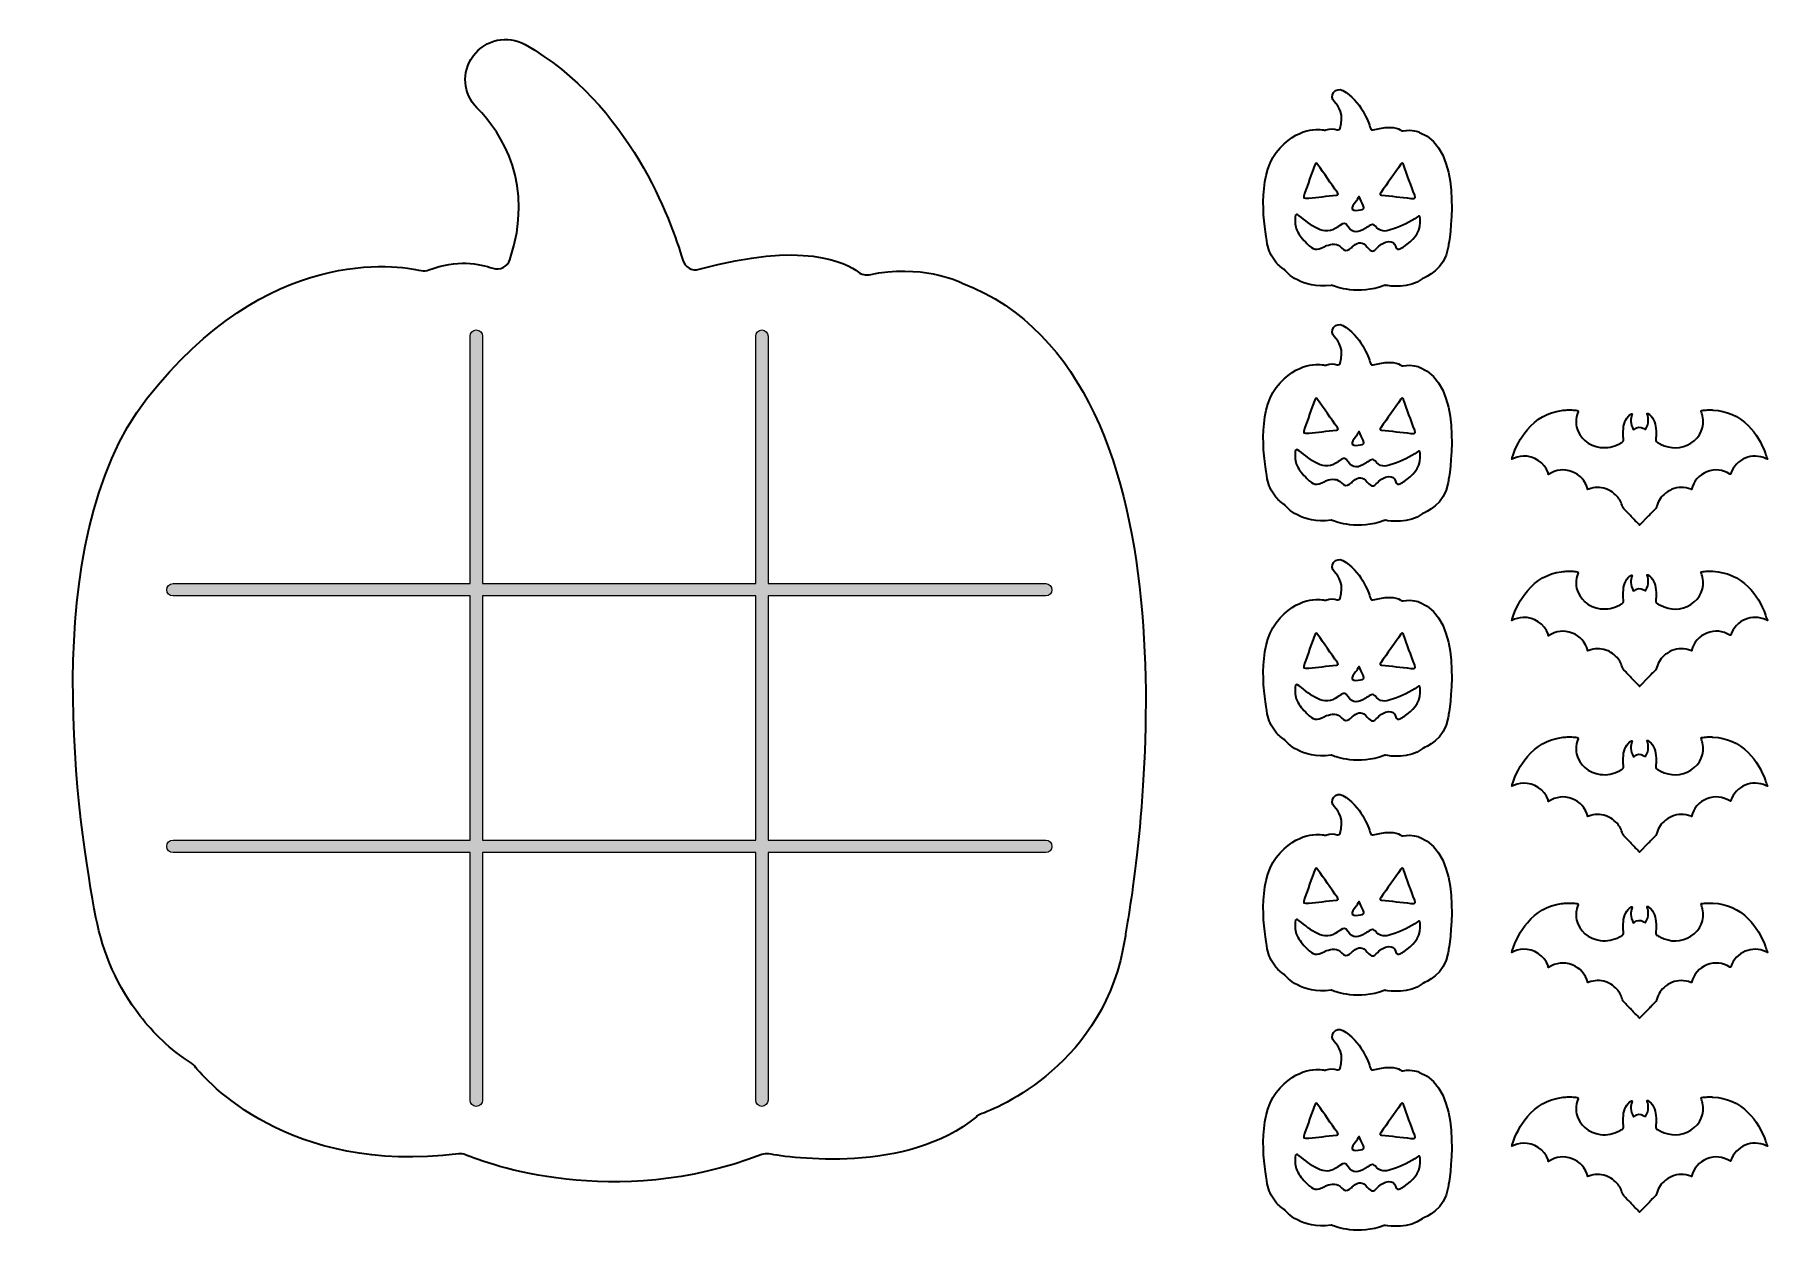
# Model space of a CAD drawing. Extents: x -582 to 1094, y -777 to 385.
import ezdxf

# ---------------------------------------------------------------- set-up
doc = ezdxf.new("R2010")
doc.units = 0
doc.header["$MEASUREMENT"] = 0
doc.layers.add('Layer 1', color=7, linetype='Continuous', lineweight=0)

# ---------------------------------------------------------------- blocks, each defined once
blk = doc.blocks.new('Block_0')
at = {"layer": 'Layer 1', "true_color": 0x000000, "transparency": 33554687}
h = blk.add_hatch(color=18, dxfattribs=at)
h.dxf.hatch_style = 2
edge = h.paths.add_edge_path()
edge.add_spline(control_points=[(115.5, -394.6), (115.5, -394.6), (-148.7, -394.6), (-148.7, -394.6), (-148.7, -394.6), (-148.7, -158.4), (-148.7, -158.4), (-148.7, -158.4), (115.5, -158.4), (115.5, -158.4), (115.5, -158.4), (115.5, -394.6), (115.5, -394.6)], knot_values=[0, 0, 0, 0, 1, 1, 1, 2, 2, 2, 3, 3, 3, 4, 4, 4, 4], degree=3, periodic=0)
edge = h.paths.add_edge_path()
edge.add_spline(control_points=[(396, -394.6), (396, -394.6), (127.5, -394.6), (127.5, -394.6), (127.5, -394.6), (127.5, -158.4), (127.5, -158.4), (127.5, -158.4), (396, -158.4), (396, -158.4), (399.3, -158.4), (402, -155.8), (402, -152.4), (402, -149.1), (399.3, -146.4), (396, -146.4), (396, -146.4), (127.5, -146.4), (127.5, -146.4), (127.5, -146.4), (127.5, 93), (127.5, 93), (127.5, 96.3), (124.8, 99), (121.5, 99), (118.2, 99), (115.5, 96.3), (115.5, 93), (115.5, 93), (115.5, -146.4), (115.5, -146.4), (115.5, -146.4), (-148.7, -146.4), (-148.7, -146.4), (-148.7, -146.4), (-148.7, 93), (-148.7, 93), (-148.7, 96.3), (-151.4, 99), (-154.7, 99), (-158, 99), (-160.7, 96.3), (-160.7, 93), (-160.7, 93), (-160.7, -146.4), (-160.7, -146.4), (-160.7, -146.4), (-448, -146.4), (-448, -146.4), (-451.3, -146.4), (-454, -149.1), (-454, -152.4), (-454, -155.8), (-451.3, -158.4), (-448, -158.4), (-448, -158.4), (-160.7, -158.4), (-160.7, -158.4), (-160.7, -158.4), (-160.7, -394.6), (-160.7, -394.6), (-160.7, -394.6), (-448, -394.6), (-448, -394.6), (-451.3, -394.6), (-454, -397.3), (-454, -400.6), (-454, -404), (-451.3, -406.6), (-448, -406.6), (-448, -406.6), (-160.7, -406.6), (-160.7, -406.6), (-160.7, -406.6), (-160.7, -646.1), (-160.7, -646.1), (-160.7, -649.4), (-158, -652.1), (-154.7, -652.1), (-151.4, -652.1), (-148.7, -649.4), (-148.7, -646.1), (-148.7, -646.1), (-148.7, -406.6), (-148.7, -406.6), (-148.7, -406.6), (115.5, -406.6), (115.5, -406.6), (115.5, -406.6), (115.5, -646.1), (115.5, -646.1), (115.5, -649.4), (118.2, -652.1), (121.5, -652.1), (124.8, -652.1), (127.5, -649.4), (127.5, -646.1), (127.5, -646.1), (127.5, -406.6), (127.5, -406.6), (127.5, -406.6), (396, -406.6), (396, -406.6), (399.3, -406.6), (402, -404), (402, -400.6), (402, -397.3), (399.3, -394.6), (396, -394.6)], knot_values=[0, 0, 0, 0, 1, 1, 1, 2, 2, 2, 3, 3, 3, 4, 4, 4, 5, 5, 5, 6, 6, 6, 7, 7, 7, 8, 8, 8, 9, 9, 9, 10, 10, 10, 11, 11, 11, 12, 12, 12, 13, 13, 13, 14, 14, 14, 15, 15, 15, 16, 16, 16, 17, 17, 17, 18, 18, 18, 19, 19, 19, 20, 20, 20, 21, 21, 21, 22, 22, 22, 23, 23, 23, 24, 24, 24, 25, 25, 25, 26, 26, 26, 27, 27, 27, 28, 28, 28, 29, 29, 29, 30, 30, 30, 31, 31, 31, 32, 32, 32, 33, 33, 33, 34, 34, 34, 35, 35, 35, 36, 36, 36, 36], degree=3, periodic=0)
at = {"layer": 'Layer 1', "color": 1, "lineweight": 35, "true_color": 0xff0000}
blk.add_open_spline([(-154.2, 313.9), (-129.2, 288.6), (-97.9, 239.6), (-122.3, 166.9), (-124.5, 160.1), (-131.9, 156.3), (-138.7, 158.7), (-151.4, 163.1), (-173.8, 167.4), (-200.5, 157), (-202.9, 156.1), (-205.6, 155.9), (-208.1, 156.4), (-231.3, 161.7), (-356.8, 181.5), (-473.3, 32.5), (-581.8, -106.3), (-538.9, -384.6), (-522.5, -469.4), (-515.8, -504.1), (-501.4, -536.9), (-479.7, -564.8), (-467.1, -581), (-450.8, -597.3), (-430.2, -610.3), (-429, -611.1), (-427.9, -612), (-427, -613.2), (-416.2, -626.8), (-337.1, -718.5), (-171.8, -698), (-169.5, -697.7), (-167.3, -698), (-165.2, -698.9), (-144.4, -707.5), (-22.1, -753.3), (121.3, -698.8), (123.5, -698), (125.9, -697.7), (128.1, -698.1), (149.1, -701.8), (261.7, -718.1), (328.9, -662.1), (330.1, -661.1), (331.4, -660.3), (332.8, -659.8), (348.9, -654), (453.8, -611.6), (472.7, -488.9), (473.5, -483.8), (474.3, -478.7), (475.1, -473.7), (486.3, -407.8), (554.9, 51.9), (315.3, 144.3), (314.9, 144.4), (314.6, 144.6), (314.3, 144.7), (310, 146.8), (275.5, 162.8), (225.4, 152.4), (221.7, 151.6), (218, 152.5), (215, 154.8), (202.8, 164.1), (161.4, 185.6), (60.8, 157.6), (53.9, 155.7), (46.9, 159.7), (44.9, 166.5), (34, 204.1), (-6.4, 317.7), (-107.5, 375), (-124.5, 384.6), (-146, 380), (-157.5, 364.3), (-157.5, 364.3), (-158, 363.6), (-158, 363.6), (-169.1, 348.4), (-167.4, 327.4), (-154.2, 313.9)], degree=3, knots=[0, 0, 0, 0, 1, 1, 1, 2, 2, 2, 3, 3, 3, 4, 4, 4, 5, 5, 5, 6, 6, 6, 7, 7, 7, 8, 8, 8, 9, 9, 9, 10, 10, 10, 11, 11, 11, 12, 12, 12, 13, 13, 13, 14, 14, 14, 15, 15, 15, 16, 16, 16, 17, 17, 17, 18, 18, 18, 19, 19, 19, 20, 20, 20, 21, 21, 21, 22, 22, 22, 23, 23, 23, 24, 24, 24, 25, 25, 25, 26, 26, 26, 27, 27, 27, 27], dxfattribs=at)
at = {"layer": 'Layer 1'}
for points, knots in [([(396, -394.6), (396, -394.6), (127.5, -394.6), (127.5, -394.6), (127.5, -394.6), (127.5, -158.4), (127.5, -158.4), (127.5, -158.4), (396, -158.4), (396, -158.4), (399.3, -158.4), (402, -155.8), (402, -152.4), (402, -149.1), (399.3, -146.4), (396, -146.4), (396, -146.4), (127.5, -146.4), (127.5, -146.4), (127.5, -146.4), (127.5, 93), (127.5, 93), (127.5, 96.3), (124.8, 99), (121.5, 99), (118.2, 99), (115.5, 96.3), (115.5, 93), (115.5, 93), (115.5, -146.4), (115.5, -146.4), (115.5, -146.4), (-148.7, -146.4), (-148.7, -146.4), (-148.7, -146.4), (-148.7, 93), (-148.7, 93), (-148.7, 96.3), (-151.4, 99), (-154.7, 99), (-158, 99), (-160.7, 96.3), (-160.7, 93), (-160.7, 93), (-160.7, -146.4), (-160.7, -146.4), (-160.7, -146.4), (-448, -146.4), (-448, -146.4), (-451.3, -146.4), (-454, -149.1), (-454, -152.4), (-454, -155.8), (-451.3, -158.4), (-448, -158.4), (-448, -158.4), (-160.7, -158.4), (-160.7, -158.4), (-160.7, -158.4), (-160.7, -394.6), (-160.7, -394.6), (-160.7, -394.6), (-448, -394.6), (-448, -394.6), (-451.3, -394.6), (-454, -397.3), (-454, -400.6), (-454, -404), (-451.3, -406.6), (-448, -406.6), (-448, -406.6), (-160.7, -406.6), (-160.7, -406.6), (-160.7, -406.6), (-160.7, -646.1), (-160.7, -646.1), (-160.7, -649.4), (-158, -652.1), (-154.7, -652.1), (-151.4, -652.1), (-148.7, -649.4), (-148.7, -646.1), (-148.7, -646.1), (-148.7, -406.6), (-148.7, -406.6), (-148.7, -406.6), (115.5, -406.6), (115.5, -406.6), (115.5, -406.6), (115.5, -646.1), (115.5, -646.1), (115.5, -649.4), (118.2, -652.1), (121.5, -652.1), (124.8, -652.1), (127.5, -649.4), (127.5, -646.1), (127.5, -646.1), (127.5, -406.6), (127.5, -406.6), (127.5, -406.6), (396, -406.6), (396, -406.6), (399.3, -406.6), (402, -404), (402, -400.6), (402, -397.3), (399.3, -394.6), (396, -394.6)], [0, 0, 0, 0, 1, 1, 1, 2, 2, 2, 3, 3, 3, 4, 4, 4, 5, 5, 5, 6, 6, 6, 7, 7, 7, 8, 8, 8, 9, 9, 9, 10, 10, 10, 11, 11, 11, 12, 12, 12, 13, 13, 13, 14, 14, 14, 15, 15, 15, 16, 16, 16, 17, 17, 17, 18, 18, 18, 19, 19, 19, 20, 20, 20, 21, 21, 21, 22, 22, 22, 23, 23, 23, 24, 24, 24, 25, 25, 25, 26, 26, 26, 27, 27, 27, 28, 28, 28, 29, 29, 29, 30, 30, 30, 31, 31, 31, 32, 32, 32, 33, 33, 33, 34, 34, 34, 35, 35, 35, 36, 36, 36, 36]), ([(115.5, -394.6), (115.5, -394.6), (-148.7, -394.6), (-148.7, -394.6), (-148.7, -394.6), (-148.7, -158.4), (-148.7, -158.4), (-148.7, -158.4), (115.5, -158.4), (115.5, -158.4), (115.5, -158.4), (115.5, -394.6), (115.5, -394.6)], [0, 0, 0, 0, 1, 1, 1, 2, 2, 2, 3, 3, 3, 4, 4, 4, 4])]:
    blk.add_open_spline(points, degree=3, knots=knots, dxfattribs=at)

msp = doc.modelspace()

# ---------------------------------------------------------------- linework, layer by layer
at = {"layer": 'Layer 1', "color": 1, "lineweight": 35, "true_color": 0xff0000}
for points, knots in [([(757.5, 290.1), (757.4, 290.1), (757.4, 290.2), (757.3, 290.2), (756.6, 290.6), (750.5, 293.4), (741.7, 291.5), (741.1, 291.4), (740.4, 291.6), (739.9, 292), (737.7, 293.6), (730.5, 297.4), (712.8, 292.5), (711.6, 292.1), (710.4, 292.8), (710, 294), (708.1, 300.6), (701, 320.6), (683.2, 330.6), (680.2, 332.3), (676.5, 331.5), (674.4, 328.8), (674.4, 328.8), (674.4, 328.7), (674.4, 328.7), (672.4, 326), (672.7, 322.3), (675, 319.9), (679.4, 315.5), (684.9, 306.9), (680.6, 294.1), (680.2, 292.9), (678.9, 292.2), (677.7, 292.6), (675.5, 293.4), (671.6, 294.2), (666.9, 292.4), (666.5, 292.2), (666, 292.1), (665.6, 292.2), (661.5, 293.2), (639.4, 296.6), (619, 270.5), (599.9, 246.1), (607.4, 197.2), (610.3, 182.3), (611.5, 176.2), (614, 170.4), (617.8, 165.5), (620, 162.7), (622.9, 159.8), (626.5, 157.5), (626.7, 157.4), (626.9, 157.2), (627.1, 157), (629, 154.6), (642.9, 138.5), (671.9, 142.1), (672.3, 142.2), (672.7, 142.1), (673.1, 142), (676.7, 140.5), (698.2, 132.4), (723.4, 142), (723.8, 142.1), (724.2, 142.2), (724.6, 142.1), (728.3, 141.5), (748.1, 138.6), (759.9, 148.4), (760.1, 148.6), (760.3, 148.7), (760.6, 148.8), (763.4, 149.9), (781.9, 157.3), (785.2, 178.9), (785.3, 179.8), (785.4, 180.7), (785.6, 181.5), (787.5, 193.1), (799.6, 273.9), (757.5, 290.1)], [0, 0, 0, 0, 1, 1, 1, 2, 2, 2, 3, 3, 3, 4, 4, 4, 5, 5, 5, 6, 6, 6, 7, 7, 7, 8, 8, 8, 9, 9, 9, 10, 10, 10, 11, 11, 11, 12, 12, 12, 13, 13, 13, 14, 14, 14, 15, 15, 15, 16, 16, 16, 17, 17, 17, 18, 18, 18, 19, 19, 19, 20, 20, 20, 21, 21, 21, 22, 22, 22, 23, 23, 23, 24, 24, 24, 25, 25, 25, 26, 26, 26, 27, 27, 27, 27]), ([(646.3, 230.9), (649.6, 240.1), (652.9, 249.4), (656.2, 258.7), (657, 261), (657.6, 260.9), (658.9, 259), (665.3, 250), (671.7, 240.9), (678.1, 231.9), (679.1, 230.4), (679, 229.6), (677.1, 229.4), (667.9, 228.4), (658.8, 227.3), (650.5, 226.3), (644.7, 226.2), (644.7, 226.3), (646.3, 230.9)], [0, 0, 0, 0, 1, 1, 1, 2, 2, 2, 3, 3, 3, 4, 4, 4, 5, 5, 5, 6, 6, 6, 6]), ([(720, 231.6), (726.5, 240.8), (733, 250), (739.5, 259.3), (740.6, 260.9), (741.3, 260.8), (741.9, 259), (745.5, 249.1), (749.1, 239.2), (752.8, 229.3), (754.4, 224.9), (751.1, 226.5), (749, 226.2), (739.7, 227.3), (730.2, 228.4), (720.7, 229.4), (718.9, 229.6), (719.1, 230.3), (720, 231.6)], [0, 0, 0, 0, 1, 1, 1, 2, 2, 2, 3, 3, 3, 4, 4, 4, 5, 5, 5, 6, 6, 6, 6]), ([(695.7, 222.7), (696.7, 224.4), (697.8, 226.1), (699.1, 228), (700.5, 225), (701.8, 222.3), (703, 219.5), (704.3, 216.5), (703.7, 215.2), (700.5, 215.1), (697.7, 215), (693.8, 213.6), (692.4, 215.8), (691.2, 217.7), (694.3, 220.4), (695.7, 222.7)], [0, 0, 0, 0, 1, 1, 1, 2, 2, 2, 3, 3, 3, 4, 4, 4, 5, 5, 5, 5]), ([(758, 202.9), (758, 191.8), (750.7, 185.5), (742.6, 179.7), (741.6, 179), (740.5, 178.4), (739.4, 177.9), (736.8, 176.5), (735, 176.6), (734.3, 180), (733.5, 183.3), (731.1, 184.5), (727.8, 184.4), (723.3, 184.2), (720.1, 181.8), (717.1, 178.9), (712.3, 174.1), (711.6, 174.1), (707, 179.1), (702.1, 184.5), (698.9, 184.7), (693.4, 179.9), (692.2, 179), (691, 178.1), (689.8, 177.2), (687, 175), (684.4, 175.7), (682.3, 178.2), (678, 183.1), (672.8, 182.1), (667.5, 180.6), (666.9, 180.4), (666.4, 180), (665.8, 179.8), (657.2, 175.6), (655.4, 175.9), (648.5, 182.6), (644.7, 186.4), (641.2, 190.4), (638.9, 195.4), (637, 199.5), (636.8, 203.8), (637.3, 208.2), (637.6, 211.2), (638.7, 211.4), (641.1, 209.4), (646.7, 204.9), (652.3, 200.3), (658.8, 197), (665.7, 193.5), (672.2, 193.8), (678.4, 198.5), (679.1, 199.1), (679.8, 199.6), (680.5, 200.1), (684.4, 202.7), (685.6, 202.9), (688.2, 199.1), (693.4, 191.6), (698.5, 193.2), (704.9, 197.1), (705.8, 197.7), (706.6, 198.2), (707.4, 198.8), (711.6, 201.6), (712.5, 201.8), (716, 198.1), (721.1, 192.7), (726.7, 194.8), (732.2, 196.7), (740.4, 199.6), (748.4, 203.1), (755.5, 208.4), (757.2, 209.7), (758, 209), (758, 207.1), (758.1, 205.7), (758, 204.3), (758, 202.9)], [0, 0, 0, 0, 1, 1, 1, 2, 2, 2, 3, 3, 3, 4, 4, 4, 5, 5, 5, 6, 6, 6, 7, 7, 7, 8, 8, 8, 9, 9, 9, 10, 10, 10, 11, 11, 11, 12, 12, 12, 13, 13, 13, 14, 14, 14, 15, 15, 15, 16, 16, 16, 17, 17, 17, 18, 18, 18, 19, 19, 19, 20, 20, 20, 21, 21, 21, 22, 22, 22, 23, 23, 23, 24, 24, 24, 25, 25, 25, 26, 26, 26, 26]), ([(757.5, 62.8), (757.4, 62.8), (757.4, 62.8), (757.3, 62.9), (756.6, 63.2), (750.5, 66), (741.7, 64.2), (741.1, 64.1), (740.4, 64.2), (739.9, 64.6), (737.7, 66.3), (730.5, 70), (712.8, 65.1), (711.6, 64.8), (710.4, 65.5), (710, 66.7), (708.1, 73.3), (701, 93.3), (683.2, 103.3), (680.2, 105), (676.5, 104.2), (674.4, 101.4), (674.4, 101.4), (674.4, 101.3), (674.4, 101.3), (672.4, 98.7), (672.7, 95), (675, 92.6), (679.4, 88.1), (684.9, 79.5), (680.6, 66.8), (680.2, 65.6), (678.9, 64.9), (677.7, 65.3), (675.5, 66.1), (671.6, 66.8), (666.9, 65), (666.5, 64.9), (666, 64.8), (665.6, 64.9), (661.5, 65.9), (639.4, 69.3), (619, 43.2), (599.9, 18.8), (607.4, -30.1), (610.3, -45), (611.5, -51.1), (614, -56.9), (617.8, -61.8), (620, -64.6), (622.9, -67.5), (626.5, -69.8), (626.7, -69.9), (626.9, -70.1), (627.1, -70.3), (629, -72.7), (642.9, -88.8), (671.9, -85.2), (672.3, -85.1), (672.7, -85.2), (673.1, -85.3), (676.7, -86.9), (698.2, -94.9), (723.4, -85.3), (723.8, -85.2), (724.2, -85.2), (724.6, -85.2), (728.3, -85.9), (748.1, -88.7), (759.9, -78.9), (760.1, -78.7), (760.3, -78.6), (760.6, -78.5), (763.4, -77.5), (781.9, -70), (785.2, -48.5), (785.3, -47.6), (785.4, -46.7), (785.6, -45.8), (787.5, -34.2), (799.6, 46.6), (757.5, 62.8)], [0, 0, 0, 0, 1, 1, 1, 2, 2, 2, 3, 3, 3, 4, 4, 4, 5, 5, 5, 6, 6, 6, 7, 7, 7, 8, 8, 8, 9, 9, 9, 10, 10, 10, 11, 11, 11, 12, 12, 12, 13, 13, 13, 14, 14, 14, 15, 15, 15, 16, 16, 16, 17, 17, 17, 18, 18, 18, 19, 19, 19, 20, 20, 20, 21, 21, 21, 22, 22, 22, 23, 23, 23, 24, 24, 24, 25, 25, 25, 26, 26, 26, 27, 27, 27, 27]), ([(646.3, 3.6), (649.6, 12.8), (652.9, 22.1), (656.2, 31.4), (657, 33.7), (657.6, 33.6), (658.9, 31.7), (665.3, 22.6), (671.7, 13.6), (678.1, 4.6), (679.1, 3.1), (679, 2.3), (677.1, 2.1), (667.9, 1), (658.8, 0), (650.5, -1), (644.7, -1.1), (644.7, -1.1), (646.3, 3.6)], [0, 0, 0, 0, 1, 1, 1, 2, 2, 2, 3, 3, 3, 4, 4, 4, 5, 5, 5, 6, 6, 6, 6]), ([(720, 4.2), (726.5, 13.5), (733, 22.7), (739.5, 32), (740.6, 33.6), (741.3, 33.5), (741.9, 31.7), (745.5, 21.8), (749.1, 11.9), (752.8, 2), (754.4, -2.4), (751.1, -0.8), (749, -1.1), (739.7, 0), (730.2, 1), (720.7, 2.1), (718.9, 2.3), (719.1, 3), (720, 4.2)], [0, 0, 0, 0, 1, 1, 1, 2, 2, 2, 3, 3, 3, 4, 4, 4, 5, 5, 5, 6, 6, 6, 6]), ([(1092.1, -20.8), (1088.4, -10.6), (1083.1, -1.3), (1075.4, 6.4), (1066, 15.8), (1054.6, 20.8), (1041.3, 21.5), (1041, 21.5), (1040.6, 21.6), (1040.3, 21.6), (1040.3, 21.6), (1036.1, 21.6), (1036.1, 21.6), (1034.1, 21.4), (1032.2, 21.3), (1030.2, 21.1), (1030.2, 21.1), (1030.2, 21.1), (1030.2, 21.1), (1029.9, 21), (1029.7, 20.7), (1029.8, 20.4), (1030.3, 18.9), (1030.8, 17.4), (1031.1, 15.9), (1033.5, 5.6), (1029.1, -4.8), (1019.9, -10.5), (1010.3, -16.4), (1000.4, -16.3), (990.4, -11.4), (990.3, -11.4), (990.2, -11.4), (990.1, -11.3), (989, -10.7), (988, -10), (986.8, -9.4), (986.2, -9.1), (986.1, -8.7), (986.1, -8), (986.1, -7.1), (986.1, -6.3), (986.1, -5.5), (986.1, -5.5), (986.1, -5.5), (986.1, -5.5), (986.3, -3.5), (986.5, 0), (986.1, 3.7), (986.1, 3.7), (986.1, 3.7), (986.1, 3.7), (985.8, 6.5), (985.1, 9.5), (983.8, 12.1), (982.6, 14.6), (980.8, 16.8), (978.2, 18.2), (977.8, 18.3), (977.4, 18), (977.6, 17.6), (978.4, 15.6), (979.8, 10.7), (977.4, 5.3), (977.4, 5.3), (977.4, 5.3), (977.4, 5.3), (977.1, 4.5), (976.6, 3.6), (976, 2.7), (976, 2.7), (975.6, 2.9), (975.6, 2.9), (975.6, 2.9), (975.4, 3), (975.4, 3), (975.4, 3), (975.4, 3), (975.4, 3), (975.4, 3), (975.3, 3.1), (975.3, 3.1), (975.3, 3.1), (975.3, 3.1), (975.3, 3.1), (975.3, 3.1), (974.5, 3.5), (974.5, 3.5), (974.5, 3.5), (974.5, 3.5), (974.5, 3.5), (970.6, 5.5), (968.5, 5.3), (965.1, 2.9), (965.1, 2.9), (965.1, 2.9), (965.1, 2.9), (965.1, 2.9), (965.1, 2.9), (965.1, 2.9), (965.1, 2.9), (964.5, 2.5), (964.5, 2.5), (964.1, 3.2), (963.7, 3.9), (963.4, 4.6), (960.8, 10.2), (962.2, 15.2), (963.1, 17.3), (963.2, 17.7), (962.8, 18), (962.5, 17.9), (959.9, 16.5), (958.1, 14.5), (956.9, 12), (955.6, 9.5), (954.9, 6.5), (954.6, 3.7), (954.1, -0.3), (954.4, -4.1), (954.6, -6.1), (954.6, -6.7), (954.6, -7.4), (954.6, -8), (954.6, -8.6), (954.5, -9), (953.9, -9.4), (952.9, -10), (951.8, -10.7), (950.8, -11.2), (945.1, -14.2), (939, -15.5), (932.3, -14.7), (921.1, -13.2), (911.7, -5.2), (909.4, 5.3), (908.4, 10.3), (908.9, 15.1), (910.8, 19.9), (910.8, 19.9), (910.8, 19.9), (910.8, 19.9), (911, 20.4), (910.6, 21.1), (910, 21.1), (908.1, 21.3), (906.4, 21.5), (904.6, 21.6), (904.6, 21.6), (900.4, 21.6), (900.4, 21.6), (898.6, 21.4), (896.7, 21.3), (894.9, 21.1), (881.4, 19.3), (870.5, 12.9), (861.8, 2.6), (854.9, -5.5), (850.3, -14.8), (847.2, -24.8), (847.1, -25.2), (846.9, -25.5), (846.8, -25.9), (846.8, -25.9), (846.8, -26.1), (846.8, -26.1), (850.2, -24.4), (853.8, -23.3), (857.6, -23.1), (868.2, -22.7), (878.2, -29.3), (881.8, -39.3), (881.9, -39.8), (882.1, -40.2), (882.3, -40.8), (889.5, -36.2), (897.1, -35.1), (905, -38.2), (913, -41.2), (917.9, -47.1), (920.3, -55.3), (920.6, -55.2), (920.8, -55.1), (921.1, -55), (926.7, -53), (932.2, -52.9), (937.7, -54.7), (940.2, -55.6), (944.5, -57.6), (948.6, -62), (951.1, -64.9), (952.9, -68.3), (953.8, -72.2), (954, -73), (954.5, -73.5), (955, -74), (957.5, -76.5), (959.9, -79), (962.3, -81.5), (964.9, -84.2), (967.4, -86.9), (970.3, -89.8), (970.3, -89.8), (978.9, -81), (978.9, -81), (980, -79.8), (981.2, -78.6), (982.3, -77.5), (982.3, -77.5), (982.7, -77), (982.7, -77), (983.6, -76.2), (984.4, -75.3), (985.3, -74.4), (986.2, -73.5), (986.7, -72.6), (987.1, -71.4), (988.5, -66.2), (991.3, -62.1), (995.4, -58.8), (996.1, -58.3), (998.6, -56.4), (1001.5, -55.2), (1007.5, -52.8), (1013.7, -52.8), (1019.9, -55.2), (1020, -55.2), (1020.2, -55.3), (1020.4, -55.3), (1022.7, -47.2), (1027.6, -41.3), (1035.5, -38.2), (1043.2, -35.2), (1050.6, -36.1), (1057.7, -40.4), (1058, -40.6), (1058.5, -40.4), (1058.6, -40), (1058.6, -40), (1058.6, -40), (1058.6, -40), (1063.5, -25.8), (1079.3, -19.2), (1092.8, -25.6), (1093.2, -25.8), (1093.5, -25.9), (1093.9, -26.1), (1093.9, -26.1), (1093.9, -25.9), (1093.9, -25.9), (1093.3, -24.2), (1092.7, -22.5), (1092.1, -20.8)], [0, 0, 0, 0, 1, 1, 1, 2, 2, 2, 3, 3, 3, 4, 4, 4, 5, 5, 5, 6, 6, 6, 7, 7, 7, 8, 8, 8, 9, 9, 9, 10, 10, 10, 11, 11, 11, 12, 12, 12, 13, 13, 13, 14, 14, 14, 15, 15, 15, 16, 16, 16, 17, 17, 17, 18, 18, 18, 19, 19, 19, 20, 20, 20, 21, 21, 21, 22, 22, 22, 23, 23, 23, 24, 24, 24, 25, 25, 25, 26, 26, 26, 27, 27, 27, 28, 28, 28, 29, 29, 29, 30, 30, 30, 31, 31, 31, 32, 32, 32, 33, 33, 33, 34, 34, 34, 35, 35, 35, 36, 36, 36, 37, 37, 37, 38, 38, 38, 39, 39, 39, 40, 40, 40, 41, 41, 41, 42, 42, 42, 43, 43, 43, 44, 44, 44, 45, 45, 45, 46, 46, 46, 47, 47, 47, 48, 48, 48, 49, 49, 49, 50, 50, 50, 51, 51, 51, 52, 52, 52, 53, 53, 53, 54, 54, 54, 55, 55, 55, 56, 56, 56, 57, 57, 57, 58, 58, 58, 59, 59, 59, 60, 60, 60, 61, 61, 61, 62, 62, 62, 63, 63, 63, 64, 64, 64, 65, 65, 65, 66, 66, 66, 67, 67, 67, 68, 68, 68, 69, 69, 69, 70, 70, 70, 71, 71, 71, 72, 72, 72, 73, 73, 73, 74, 74, 74, 75, 75, 75, 76, 76, 76, 77, 77, 77, 78, 78, 78, 79, 79, 79, 80, 80, 80, 81, 81, 81, 82, 82, 82, 83, 83, 83, 84, 84, 84, 84]), ([(695.7, -4.6), (696.7, -2.9), (697.8, -1.3), (699.1, 0.7), (700.5, -2.4), (701.8, -5), (703, -7.8), (704.3, -10.9), (703.7, -12.1), (700.5, -12.2), (697.7, -12.3), (693.8, -13.7), (692.4, -11.5), (691.2, -9.7), (694.3, -6.9), (695.7, -4.6)], [0, 0, 0, 0, 1, 1, 1, 2, 2, 2, 3, 3, 3, 4, 4, 4, 5, 5, 5, 5]), ([(758, -24.4), (758, -35.5), (750.7, -41.8), (742.6, -47.6), (741.6, -48.3), (740.5, -48.9), (739.4, -49.5), (736.8, -50.8), (735, -50.8), (734.3, -47.3), (733.5, -44), (731.1, -42.8), (727.8, -42.9), (723.3, -43.1), (720.1, -45.5), (717.1, -48.5), (712.3, -53.2), (711.6, -53.2), (707, -48.2), (702.1, -42.8), (698.9, -42.6), (693.4, -47.4), (692.2, -48.4), (691, -49.2), (689.8, -50.1), (687, -52.3), (684.4, -51.6), (682.3, -49.2), (678, -44.3), (672.8, -45.2), (667.5, -46.7), (666.9, -46.9), (666.4, -47.3), (665.8, -47.6), (657.2, -51.7), (655.4, -51.4), (648.5, -44.7), (644.7, -40.9), (641.2, -36.9), (638.9, -32), (637, -27.8), (636.8, -23.5), (637.3, -19.1), (637.6, -16.2), (638.7, -16), (641.1, -17.9), (646.7, -22.4), (652.3, -27), (658.8, -30.3), (665.7, -33.8), (672.2, -33.5), (678.4, -28.8), (679.1, -28.3), (679.8, -27.7), (680.5, -27.3), (684.4, -24.6), (685.6, -24.4), (688.2, -28.2), (693.4, -35.7), (698.5, -34.2), (704.9, -30.2), (705.8, -29.7), (706.6, -29.1), (707.4, -28.5), (711.6, -25.7), (712.5, -25.6), (716, -29.3), (721.1, -34.6), (726.7, -32.5), (732.2, -30.6), (740.4, -27.7), (748.4, -24.2), (755.5, -18.9), (757.2, -17.6), (758, -18.4), (758, -20.2), (758.1, -21.6), (758, -23), (758, -24.4)], [0, 0, 0, 0, 1, 1, 1, 2, 2, 2, 3, 3, 3, 4, 4, 4, 5, 5, 5, 6, 6, 6, 7, 7, 7, 8, 8, 8, 9, 9, 9, 10, 10, 10, 11, 11, 11, 12, 12, 12, 13, 13, 13, 14, 14, 14, 15, 15, 15, 16, 16, 16, 17, 17, 17, 18, 18, 18, 19, 19, 19, 20, 20, 20, 21, 21, 21, 22, 22, 22, 23, 23, 23, 24, 24, 24, 25, 25, 25, 26, 26, 26, 26]), ([(757.5, -164.5), (757.4, -164.5), (757.4, -164.5), (757.3, -164.5), (756.6, -164.1), (750.5, -161.3), (741.7, -163.1), (741.1, -163.2), (740.4, -163.1), (739.9, -162.7), (737.7, -161), (730.5, -157.3), (712.8, -162.2), (711.6, -162.5), (710.4, -161.8), (710, -160.6), (708.1, -154), (701, -134.1), (683.2, -124), (680.2, -122.3), (676.5, -123.1), (674.4, -125.9), (674.4, -125.9), (674.4, -126), (674.4, -126), (672.4, -128.7), (672.7, -132.4), (675, -134.7), (679.4, -139.2), (684.9, -147.8), (680.6, -160.6), (680.2, -161.8), (678.9, -162.4), (677.7, -162), (675.5, -161.2), (671.6, -160.5), (666.9, -162.3), (666.5, -162.5), (666, -162.5), (665.6, -162.4), (661.5, -161.5), (639.4, -158), (619, -184.2), (599.9, -208.6), (607.4, -257.4), (610.3, -272.3), (611.5, -278.4), (614, -284.2), (617.8, -289.1), (620, -292), (622.9, -294.8), (626.5, -297.1), (626.7, -297.2), (626.9, -297.4), (627.1, -297.6), (629, -300), (642.9, -316.1), (671.9, -312.5), (672.3, -312.5), (672.7, -312.5), (673.1, -312.7), (676.7, -314.2), (698.2, -322.2), (723.4, -312.7), (723.8, -312.5), (724.2, -312.5), (724.6, -312.5), (728.3, -313.2), (748.1, -316.1), (759.9, -306.2), (760.1, -306), (760.3, -305.9), (760.6, -305.8), (763.4, -304.8), (781.9, -297.3), (785.2, -275.8), (785.3, -274.9), (785.4, -274), (785.6, -273.1), (787.5, -261.5), (799.6, -180.8), (757.5, -164.5)], [0, 0, 0, 0, 1, 1, 1, 2, 2, 2, 3, 3, 3, 4, 4, 4, 5, 5, 5, 6, 6, 6, 7, 7, 7, 8, 8, 8, 9, 9, 9, 10, 10, 10, 11, 11, 11, 12, 12, 12, 13, 13, 13, 14, 14, 14, 15, 15, 15, 16, 16, 16, 17, 17, 17, 18, 18, 18, 19, 19, 19, 20, 20, 20, 21, 21, 21, 22, 22, 22, 23, 23, 23, 24, 24, 24, 25, 25, 25, 26, 26, 26, 27, 27, 27, 27]), ([(1092.1, -176.8), (1088.4, -166.6), (1083.1, -157.3), (1075.4, -149.6), (1066, -140.2), (1054.6, -135.2), (1041.3, -134.5), (1041, -134.5), (1040.6, -134.4), (1040.3, -134.4), (1040.3, -134.4), (1036.1, -134.4), (1036.1, -134.4), (1034.1, -134.6), (1032.2, -134.7), (1030.2, -134.9), (1030.2, -134.9), (1030.2, -134.9), (1030.2, -134.9), (1029.9, -135), (1029.7, -135.3), (1029.8, -135.6), (1030.3, -137.1), (1030.8, -138.6), (1031.1, -140.1), (1033.5, -150.4), (1029.1, -160.8), (1019.9, -166.5), (1010.3, -172.4), (1000.4, -172.3), (990.4, -167.4), (990.3, -167.4), (990.2, -167.4), (990.1, -167.3), (989, -166.7), (988, -166), (986.8, -165.4), (986.2, -165.1), (986.1, -164.7), (986.1, -164), (986.1, -163.1), (986.1, -162.3), (986.1, -161.5), (986.1, -161.5), (986.1, -161.5), (986.1, -161.5), (986.3, -159.5), (986.5, -156), (986.1, -152.3), (986.1, -152.3), (986.1, -152.3), (986.1, -152.3), (985.8, -149.5), (985.1, -146.5), (983.8, -143.9), (982.6, -141.4), (980.8, -139.2), (978.2, -137.8), (977.8, -137.7), (977.4, -138), (977.6, -138.4), (978.4, -140.4), (979.8, -145.3), (977.4, -150.7), (977.4, -150.7), (977.4, -150.7), (977.4, -150.7), (977.1, -151.5), (976.6, -152.4), (976, -153.3), (976, -153.3), (975.6, -153.1), (975.6, -153.1), (975.6, -153.1), (975.4, -153), (975.4, -153), (975.4, -153), (975.4, -153), (975.4, -153), (975.4, -153), (975.3, -152.9), (975.3, -152.9), (975.3, -152.9), (975.3, -152.9), (975.3, -152.9), (975.3, -152.9), (974.5, -152.5), (974.5, -152.5), (974.5, -152.5), (974.5, -152.5), (974.5, -152.5), (970.6, -150.5), (968.5, -150.7), (965.1, -153.1), (965.1, -153.1), (965.1, -153.1), (965.1, -153.1), (965.1, -153.1), (965.1, -153.1), (965.1, -153.1), (965.1, -153.1), (964.5, -153.5), (964.5, -153.5), (964.1, -152.8), (963.7, -152.1), (963.4, -151.4), (960.8, -145.8), (962.2, -140.8), (963.1, -138.7), (963.2, -138.3), (962.8, -138), (962.5, -138.1), (959.9, -139.5), (958.1, -141.5), (956.9, -144), (955.6, -146.5), (954.9, -149.5), (954.6, -152.3), (954.1, -156.3), (954.4, -160.1), (954.6, -162.1), (954.6, -162.7), (954.6, -163.4), (954.6, -164), (954.6, -164.6), (954.5, -165), (953.9, -165.4), (952.9, -166), (951.8, -166.7), (950.8, -167.2), (945.1, -170.2), (939, -171.5), (932.3, -170.7), (921.1, -169.2), (911.7, -161.2), (909.4, -150.7), (908.4, -145.7), (908.9, -140.9), (910.8, -136.1), (910.8, -136.1), (910.8, -136.1), (910.8, -136.1), (911, -135.6), (910.6, -134.9), (910, -134.9), (908.1, -134.7), (906.4, -134.5), (904.6, -134.4), (904.6, -134.4), (900.4, -134.4), (900.4, -134.4), (898.6, -134.6), (896.7, -134.7), (894.9, -134.9), (881.4, -136.7), (870.5, -143.1), (861.8, -153.4), (854.9, -161.5), (850.3, -170.8), (847.2, -180.8), (847.1, -181.2), (846.9, -181.5), (846.8, -181.9), (846.8, -181.9), (846.8, -182.1), (846.8, -182.1), (850.2, -180.4), (853.8, -179.3), (857.6, -179.1), (868.2, -178.7), (878.2, -185.3), (881.8, -195.3), (881.9, -195.8), (882.1, -196.2), (882.3, -196.8), (889.5, -192.2), (897.1, -191.1), (905, -194.2), (913, -197.2), (917.9, -203.1), (920.3, -211.3), (920.6, -211.2), (920.8, -211.1), (921.1, -211), (926.7, -209), (932.2, -208.9), (937.7, -210.7), (940.2, -211.6), (944.5, -213.6), (948.6, -218), (951.1, -220.9), (952.9, -224.3), (953.8, -228.2), (954, -229), (954.5, -229.5), (955, -230), (957.5, -232.5), (959.9, -235), (962.3, -237.5), (964.9, -240.2), (967.4, -242.9), (970.3, -245.8), (970.3, -245.8), (978.9, -237), (978.9, -237), (980, -235.8), (981.2, -234.6), (982.3, -233.5), (982.3, -233.5), (982.7, -233), (982.7, -233), (983.6, -232.2), (984.4, -231.3), (985.3, -230.4), (986.2, -229.5), (986.7, -228.6), (987.1, -227.4), (988.5, -222.2), (991.3, -218.1), (995.4, -214.8), (996.1, -214.3), (998.6, -212.4), (1001.5, -211.2), (1007.5, -208.8), (1013.7, -208.8), (1019.9, -211.2), (1020, -211.2), (1020.2, -211.3), (1020.4, -211.3), (1022.7, -203.2), (1027.6, -197.3), (1035.5, -194.2), (1043.2, -191.2), (1050.6, -192.1), (1057.7, -196.4), (1058, -196.6), (1058.5, -196.4), (1058.6, -196), (1058.6, -196), (1058.6, -196), (1058.6, -196), (1063.5, -181.8), (1079.3, -175.2), (1092.8, -181.6), (1093.2, -181.8), (1093.5, -181.9), (1093.9, -182.1), (1093.9, -182.1), (1093.9, -181.9), (1093.9, -181.9), (1093.3, -180.2), (1092.7, -178.5), (1092.1, -176.8)], [0, 0, 0, 0, 1, 1, 1, 2, 2, 2, 3, 3, 3, 4, 4, 4, 5, 5, 5, 6, 6, 6, 7, 7, 7, 8, 8, 8, 9, 9, 9, 10, 10, 10, 11, 11, 11, 12, 12, 12, 13, 13, 13, 14, 14, 14, 15, 15, 15, 16, 16, 16, 17, 17, 17, 18, 18, 18, 19, 19, 19, 20, 20, 20, 21, 21, 21, 22, 22, 22, 23, 23, 23, 24, 24, 24, 25, 25, 25, 26, 26, 26, 27, 27, 27, 28, 28, 28, 29, 29, 29, 30, 30, 30, 31, 31, 31, 32, 32, 32, 33, 33, 33, 34, 34, 34, 35, 35, 35, 36, 36, 36, 37, 37, 37, 38, 38, 38, 39, 39, 39, 40, 40, 40, 41, 41, 41, 42, 42, 42, 43, 43, 43, 44, 44, 44, 45, 45, 45, 46, 46, 46, 47, 47, 47, 48, 48, 48, 49, 49, 49, 50, 50, 50, 51, 51, 51, 52, 52, 52, 53, 53, 53, 54, 54, 54, 55, 55, 55, 56, 56, 56, 57, 57, 57, 58, 58, 58, 59, 59, 59, 60, 60, 60, 61, 61, 61, 62, 62, 62, 63, 63, 63, 64, 64, 64, 65, 65, 65, 66, 66, 66, 67, 67, 67, 68, 68, 68, 69, 69, 69, 70, 70, 70, 71, 71, 71, 72, 72, 72, 73, 73, 73, 74, 74, 74, 75, 75, 75, 76, 76, 76, 77, 77, 77, 78, 78, 78, 79, 79, 79, 80, 80, 80, 81, 81, 81, 82, 82, 82, 83, 83, 83, 84, 84, 84, 84]), ([(646.3, -223.8), (649.6, -214.5), (652.9, -205.2), (656.2, -196), (657, -193.6), (657.6, -193.8), (658.9, -195.6), (665.3, -204.7), (671.7, -213.7), (678.1, -222.8), (679.1, -224.2), (679, -225), (677.1, -225.2), (667.9, -226.3), (658.8, -227.3), (650.5, -228.3), (644.7, -228.5), (644.7, -228.4), (646.3, -223.8)], [0, 0, 0, 0, 1, 1, 1, 2, 2, 2, 3, 3, 3, 4, 4, 4, 5, 5, 5, 6, 6, 6, 6]), ([(720, -223.1), (726.5, -213.9), (733, -204.6), (739.5, -195.4), (740.6, -193.8), (741.3, -193.8), (741.9, -195.6), (745.5, -205.5), (749.1, -215.4), (752.8, -225.3), (754.4, -229.8), (751.1, -228.1), (749, -228.4), (739.7, -227.4), (730.2, -226.3), (720.7, -225.2), (718.9, -225), (719.1, -224.3), (720, -223.1)], [0, 0, 0, 0, 1, 1, 1, 2, 2, 2, 3, 3, 3, 4, 4, 4, 5, 5, 5, 6, 6, 6, 6]), ([(695.7, -231.9), (696.7, -230.2), (697.8, -228.6), (699.1, -226.6), (700.5, -229.7), (701.8, -232.4), (703, -235.1), (704.3, -238.2), (703.7, -239.4), (700.5, -239.6), (697.7, -239.7), (693.8, -241), (692.4, -238.8), (691.2, -237), (694.3, -234.2), (695.7, -231.9)], [0, 0, 0, 0, 1, 1, 1, 2, 2, 2, 3, 3, 3, 4, 4, 4, 5, 5, 5, 5]), ([(758, -251.7), (758, -262.8), (750.7, -269.1), (742.6, -274.9), (741.6, -275.6), (740.5, -276.2), (739.4, -276.8), (736.8, -278.1), (735, -278.1), (734.3, -274.6), (733.5, -271.3), (731.1, -270.1), (727.8, -270.2), (723.3, -270.4), (720.1, -272.9), (717.1, -275.8), (712.3, -280.5), (711.6, -280.5), (707, -275.5), (702.1, -270.1), (698.9, -270), (693.4, -274.7), (692.2, -275.7), (691, -276.5), (689.8, -277.4), (687, -279.7), (684.4, -278.9), (682.3, -276.5), (678, -271.6), (672.8, -272.5), (667.5, -274.1), (666.9, -274.2), (666.4, -274.6), (665.8, -274.9), (657.2, -279.1), (655.4, -278.7), (648.5, -272), (644.7, -268.3), (641.2, -264.2), (638.9, -259.3), (637, -255.2), (636.8, -250.9), (637.3, -246.5), (637.6, -243.5), (638.7, -243.3), (641.1, -245.2), (646.7, -249.8), (652.3, -254.4), (658.8, -257.7), (665.7, -261.1), (672.2, -260.8), (678.4, -256.1), (679.1, -255.6), (679.8, -255.1), (680.5, -254.6), (684.4, -251.9), (685.6, -251.7), (688.2, -255.5), (693.4, -263), (698.5, -261.5), (704.9, -257.5), (705.8, -257), (706.6, -256.4), (707.4, -255.9), (711.6, -253), (712.5, -252.9), (716, -256.6), (721.1, -262), (726.7, -259.8), (732.2, -257.9), (740.4, -255), (748.4, -251.5), (755.5, -246.2), (757.2, -244.9), (758, -245.7), (758, -247.6), (758.1, -248.9), (758, -250.3), (758, -251.7)], [0, 0, 0, 0, 1, 1, 1, 2, 2, 2, 3, 3, 3, 4, 4, 4, 5, 5, 5, 6, 6, 6, 7, 7, 7, 8, 8, 8, 9, 9, 9, 10, 10, 10, 11, 11, 11, 12, 12, 12, 13, 13, 13, 14, 14, 14, 15, 15, 15, 16, 16, 16, 17, 17, 17, 18, 18, 18, 19, 19, 19, 20, 20, 20, 21, 21, 21, 22, 22, 22, 23, 23, 23, 24, 24, 24, 25, 25, 25, 26, 26, 26, 26]), ([(1092.1, -337.1), (1088.4, -326.9), (1083.1, -317.6), (1075.4, -309.9), (1066, -300.5), (1054.6, -295.5), (1041.3, -294.9), (1041, -294.8), (1040.6, -294.8), (1040.3, -294.7), (1040.3, -294.7), (1036.1, -294.7), (1036.1, -294.7), (1034.1, -294.9), (1032.2, -295.1), (1030.2, -295.3), (1030.2, -295.3), (1030.2, -295.3), (1030.2, -295.3), (1029.9, -295.3), (1029.7, -295.6), (1029.8, -296), (1030.3, -297.5), (1030.8, -299), (1031.1, -300.5), (1033.5, -310.7), (1029.1, -321.1), (1019.9, -326.8), (1010.3, -332.7), (1000.4, -332.6), (990.4, -327.8), (990.3, -327.7), (990.2, -327.7), (990.1, -327.6), (989, -327.1), (988, -326.3), (986.8, -325.7), (986.2, -325.4), (986.1, -325), (986.1, -324.3), (986.1, -323.5), (986.1, -322.6), (986.1, -321.8), (986.1, -321.8), (986.1, -321.8), (986.1, -321.8), (986.3, -319.8), (986.5, -316.3), (986.1, -312.7), (986.1, -312.7), (986.1, -312.7), (986.1, -312.7), (985.8, -309.8), (985.1, -306.8), (983.8, -304.2), (982.6, -301.7), (980.8, -299.5), (978.2, -298.2), (977.8, -298), (977.4, -298.3), (977.6, -298.7), (978.4, -300.8), (979.8, -305.6), (977.4, -311), (977.4, -311), (977.4, -311), (977.4, -311), (977.1, -311.9), (976.6, -312.8), (976, -313.6), (976, -313.6), (975.6, -313.4), (975.6, -313.4), (975.6, -313.4), (975.4, -313.3), (975.4, -313.3), (975.4, -313.3), (975.4, -313.3), (975.4, -313.3), (975.4, -313.3), (975.3, -313.2), (975.3, -313.2), (975.3, -313.2), (975.3, -313.2), (975.3, -313.2), (975.3, -313.2), (974.5, -312.9), (974.5, -312.9), (974.5, -312.9), (974.5, -312.9), (974.5, -312.9), (970.6, -310.9), (968.5, -311), (965.1, -313.4), (965.1, -313.4), (965.1, -313.4), (965.1, -313.4), (965.1, -313.4), (965.1, -313.5), (965.1, -313.5), (965.1, -313.5), (964.5, -313.9), (964.5, -313.9), (964.1, -313.2), (963.7, -312.5), (963.4, -311.8), (960.8, -306.2), (962.2, -301.1), (963.1, -299), (963.2, -298.6), (962.8, -298.3), (962.5, -298.5), (959.9, -299.8), (958.1, -301.9), (956.9, -304.3), (955.6, -306.9), (954.9, -309.8), (954.6, -312.6), (954.1, -316.7), (954.4, -320.4), (954.6, -322.5), (954.6, -323.1), (954.6, -323.7), (954.6, -324.3), (954.6, -324.9), (954.5, -325.3), (953.9, -325.7), (952.9, -326.4), (951.8, -327), (950.8, -327.5), (945.1, -330.5), (939, -331.9), (932.3, -331), (921.1, -329.6), (911.7, -321.5), (909.4, -311), (908.4, -306), (908.9, -301.2), (910.8, -296.5), (910.8, -296.5), (910.8, -296.5), (910.8, -296.5), (911, -295.9), (910.6, -295.3), (910, -295.2), (908.1, -295), (906.4, -294.9), (904.6, -294.7), (904.6, -294.7), (900.4, -294.7), (900.4, -294.7), (898.6, -294.9), (896.7, -295), (894.9, -295.3), (881.4, -297), (870.5, -303.4), (861.8, -313.8), (854.9, -321.8), (850.3, -331.1), (847.2, -341.2), (847.1, -341.5), (846.9, -341.9), (846.8, -342.2), (846.8, -342.2), (846.8, -342.4), (846.8, -342.4), (850.2, -340.7), (853.8, -339.6), (857.6, -339.5), (868.2, -339), (878.2, -345.7), (881.8, -355.6), (881.9, -356.1), (882.1, -356.6), (882.3, -357.1), (889.5, -352.6), (897.1, -351.5), (905, -354.5), (913, -357.6), (917.9, -363.4), (920.3, -371.6), (920.6, -371.5), (920.8, -371.5), (921.1, -371.4), (926.7, -369.3), (932.2, -369.2), (937.7, -371), (940.2, -371.9), (944.5, -373.9), (948.6, -378.3), (951.1, -381.2), (952.9, -384.6), (953.8, -388.5), (954, -389.3), (954.5, -389.8), (955, -390.3), (957.5, -392.8), (959.9, -395.3), (962.3, -397.8), (964.9, -400.5), (967.4, -403.2), (970.3, -406.2), (970.3, -406.2), (978.9, -397.3), (978.9, -397.3), (980, -396.1), (981.2, -395), (982.3, -393.8), (982.3, -393.8), (982.7, -393.4), (982.7, -393.4), (983.6, -392.5), (984.4, -391.6), (985.3, -390.8), (986.2, -389.9), (986.7, -388.9), (987.1, -387.7), (988.5, -382.6), (991.3, -378.4), (995.4, -375.1), (996.1, -374.6), (998.6, -372.8), (1001.5, -371.6), (1007.5, -369.2), (1013.7, -369.1), (1019.9, -371.5), (1020, -371.5), (1020.2, -371.6), (1020.4, -371.6), (1022.7, -363.5), (1027.6, -357.6), (1035.5, -354.5), (1043.2, -351.6), (1050.6, -352.5), (1057.7, -356.7), (1058, -356.9), (1058.5, -356.7), (1058.6, -356.3), (1058.6, -356.3), (1058.6, -356.3), (1058.6, -356.3), (1063.5, -342.1), (1079.3, -335.5), (1092.8, -341.9), (1093.2, -342.1), (1093.5, -342.2), (1093.9, -342.4), (1093.9, -342.4), (1093.9, -342.2), (1093.9, -342.2), (1093.3, -340.5), (1092.7, -338.8), (1092.1, -337.1)], [0, 0, 0, 0, 1, 1, 1, 2, 2, 2, 3, 3, 3, 4, 4, 4, 5, 5, 5, 6, 6, 6, 7, 7, 7, 8, 8, 8, 9, 9, 9, 10, 10, 10, 11, 11, 11, 12, 12, 12, 13, 13, 13, 14, 14, 14, 15, 15, 15, 16, 16, 16, 17, 17, 17, 18, 18, 18, 19, 19, 19, 20, 20, 20, 21, 21, 21, 22, 22, 22, 23, 23, 23, 24, 24, 24, 25, 25, 25, 26, 26, 26, 27, 27, 27, 28, 28, 28, 29, 29, 29, 30, 30, 30, 31, 31, 31, 32, 32, 32, 33, 33, 33, 34, 34, 34, 35, 35, 35, 36, 36, 36, 37, 37, 37, 38, 38, 38, 39, 39, 39, 40, 40, 40, 41, 41, 41, 42, 42, 42, 43, 43, 43, 44, 44, 44, 45, 45, 45, 46, 46, 46, 47, 47, 47, 48, 48, 48, 49, 49, 49, 50, 50, 50, 51, 51, 51, 52, 52, 52, 53, 53, 53, 54, 54, 54, 55, 55, 55, 56, 56, 56, 57, 57, 57, 58, 58, 58, 59, 59, 59, 60, 60, 60, 61, 61, 61, 62, 62, 62, 63, 63, 63, 64, 64, 64, 65, 65, 65, 66, 66, 66, 67, 67, 67, 68, 68, 68, 69, 69, 69, 70, 70, 70, 71, 71, 71, 72, 72, 72, 73, 73, 73, 74, 74, 74, 75, 75, 75, 76, 76, 76, 77, 77, 77, 78, 78, 78, 79, 79, 79, 80, 80, 80, 81, 81, 81, 82, 82, 82, 83, 83, 83, 84, 84, 84, 84]), ([(757.5, -391.8), (757.4, -391.8), (757.4, -391.8), (757.3, -391.8), (756.6, -391.4), (750.5, -388.6), (741.7, -390.4), (741.1, -390.6), (740.4, -390.4), (739.9, -390), (737.7, -388.4), (730.5, -384.6), (712.8, -389.5), (711.6, -389.8), (710.4, -389.1), (710, -387.9), (708.1, -381.3), (701, -361.4), (683.2, -351.3), (680.2, -349.6), (676.5, -350.4), (674.4, -353.2), (674.4, -353.2), (674.4, -353.3), (674.4, -353.3), (672.4, -356), (672.7, -359.7), (675, -362), (679.4, -366.5), (684.9, -375.1), (680.6, -387.9), (680.2, -389.1), (678.9, -389.7), (677.7, -389.3), (675.5, -388.5), (671.6, -387.8), (666.9, -389.6), (666.5, -389.8), (666, -389.8), (665.6, -389.7), (661.5, -388.8), (639.4, -385.3), (619, -411.5), (599.9, -435.9), (607.4, -484.8), (610.3, -499.7), (611.5, -505.8), (614, -511.5), (617.8, -516.4), (620, -519.3), (622.9, -522.1), (626.5, -524.4), (626.7, -524.6), (626.9, -524.7), (627.1, -524.9), (629, -527.3), (642.9, -543.4), (671.9, -539.8), (672.3, -539.8), (672.7, -539.8), (673.1, -540), (676.7, -541.5), (698.2, -549.5), (723.4, -540), (723.8, -539.8), (724.2, -539.8), (724.6, -539.9), (728.3, -540.5), (748.1, -543.4), (759.9, -533.5), (760.1, -533.3), (760.3, -533.2), (760.6, -533.1), (763.4, -532.1), (781.9, -524.7), (785.2, -503.1), (785.3, -502.2), (785.4, -501.3), (785.6, -500.4), (787.5, -488.8), (799.6, -408.1), (757.5, -391.8)], [0, 0, 0, 0, 1, 1, 1, 2, 2, 2, 3, 3, 3, 4, 4, 4, 5, 5, 5, 6, 6, 6, 7, 7, 7, 8, 8, 8, 9, 9, 9, 10, 10, 10, 11, 11, 11, 12, 12, 12, 13, 13, 13, 14, 14, 14, 15, 15, 15, 16, 16, 16, 17, 17, 17, 18, 18, 18, 19, 19, 19, 20, 20, 20, 21, 21, 21, 22, 22, 22, 23, 23, 23, 24, 24, 24, 25, 25, 25, 26, 26, 26, 27, 27, 27, 27]), ([(646.3, -451.1), (649.6, -441.8), (652.9, -432.6), (656.2, -423.3), (657, -420.9), (657.6, -421.1), (658.9, -422.9), (665.3, -432), (671.7, -441), (678.1, -450.1), (679.1, -451.5), (679, -452.3), (677.1, -452.5), (667.9, -453.6), (658.8, -454.7), (650.5, -455.6), (644.7, -455.8), (644.7, -455.7), (646.3, -451.1)], [0, 0, 0, 0, 1, 1, 1, 2, 2, 2, 3, 3, 3, 4, 4, 4, 5, 5, 5, 6, 6, 6, 6]), ([(720, -450.4), (726.5, -441.2), (733, -431.9), (739.5, -422.7), (740.6, -421.1), (741.3, -421.1), (741.9, -422.9), (745.5, -432.8), (749.1, -442.8), (752.8, -452.7), (754.4, -457.1), (751.1, -455.4), (749, -455.7), (739.7, -454.7), (730.2, -453.6), (720.7, -452.5), (718.9, -452.3), (719.1, -451.7), (720, -450.4)], [0, 0, 0, 0, 1, 1, 1, 2, 2, 2, 3, 3, 3, 4, 4, 4, 5, 5, 5, 6, 6, 6, 6]), ([(695.7, -459.3), (696.7, -457.6), (697.8, -455.9), (699.1, -453.9), (700.5, -457), (701.8, -459.7), (703, -462.4), (704.3, -465.5), (703.7, -466.8), (700.5, -466.9), (697.7, -467), (693.8, -468.3), (692.4, -466.2), (691.2, -464.3), (694.3, -461.5), (695.7, -459.3)], [0, 0, 0, 0, 1, 1, 1, 2, 2, 2, 3, 3, 3, 4, 4, 4, 5, 5, 5, 5]), ([(1092.1, -497.8), (1088.4, -487.6), (1083.1, -478.3), (1075.4, -470.6), (1066, -461.2), (1054.6, -456.2), (1041.3, -455.5), (1041, -455.5), (1040.6, -455.4), (1040.3, -455.4), (1040.3, -455.4), (1036.1, -455.4), (1036.1, -455.4), (1034.1, -455.6), (1032.2, -455.7), (1030.2, -455.9), (1030.2, -455.9), (1030.2, -455.9), (1030.2, -455.9), (1029.9, -456), (1029.7, -456.3), (1029.8, -456.6), (1030.3, -458.1), (1030.8, -459.6), (1031.1, -461.1), (1033.5, -471.4), (1029.1, -481.8), (1019.9, -487.5), (1010.3, -493.4), (1000.4, -493.3), (990.4, -488.4), (990.3, -488.4), (990.2, -488.4), (990.1, -488.3), (989, -487.7), (988, -487), (986.8, -486.4), (986.2, -486.1), (986.1, -485.7), (986.1, -485), (986.1, -484.1), (986.1, -483.3), (986.1, -482.5), (986.1, -482.5), (986.1, -482.5), (986.1, -482.5), (986.3, -480.5), (986.5, -477), (986.1, -473.3), (986.1, -473.3), (986.1, -473.3), (986.1, -473.3), (985.8, -470.5), (985.1, -467.5), (983.8, -464.9), (982.6, -462.4), (980.8, -460.2), (978.2, -458.8), (977.8, -458.7), (977.4, -459), (977.6, -459.4), (978.4, -461.4), (979.8, -466.3), (977.4, -471.7), (977.4, -471.7), (977.4, -471.7), (977.4, -471.7), (977.1, -472.5), (976.6, -473.4), (976, -474.3), (976, -474.3), (975.6, -474.1), (975.6, -474.1), (975.6, -474.1), (975.4, -474), (975.4, -474), (975.4, -474), (975.4, -474), (975.4, -474), (975.4, -474), (975.3, -473.9), (975.3, -473.9), (975.3, -473.9), (975.3, -473.9), (975.3, -473.9), (975.3, -473.9), (974.5, -473.5), (974.5, -473.5), (974.5, -473.5), (974.5, -473.5), (974.5, -473.5), (970.6, -471.5), (968.5, -471.7), (965.1, -474.1), (965.1, -474.1), (965.1, -474.1), (965.1, -474.1), (965.1, -474.1), (965.1, -474.1), (965.1, -474.1), (965.1, -474.1), (964.5, -474.5), (964.5, -474.5), (964.1, -473.8), (963.7, -473.1), (963.4, -472.5), (960.8, -466.8), (962.2, -461.8), (963.1, -459.7), (963.2, -459.3), (962.8, -459), (962.5, -459.1), (959.9, -460.5), (958.1, -462.5), (956.9, -465), (955.6, -467.5), (954.9, -470.5), (954.6, -473.3), (954.1, -477.3), (954.4, -481.1), (954.6, -483.1), (954.6, -483.7), (954.6, -484.4), (954.6, -485), (954.6, -485.6), (954.5, -486), (953.9, -486.4), (952.9, -487), (951.8, -487.7), (950.8, -488.2), (945.1, -491.2), (939, -492.5), (932.3, -491.7), (921.1, -490.2), (911.7, -482.2), (909.4, -471.7), (908.4, -466.7), (908.9, -461.9), (910.8, -457.1), (910.8, -457.1), (910.8, -457.1), (910.8, -457.1), (911, -456.6), (910.6, -455.9), (910, -455.9), (908.1, -455.7), (906.4, -455.5), (904.6, -455.4), (904.6, -455.4), (900.4, -455.4), (900.4, -455.4), (898.6, -455.6), (896.7, -455.7), (894.9, -455.9), (881.4, -457.7), (870.5, -464.1), (861.8, -474.4), (854.9, -482.5), (850.3, -491.8), (847.2, -501.8), (847.1, -502.2), (846.9, -502.5), (846.8, -502.9), (846.8, -502.9), (846.8, -503.1), (846.8, -503.1), (850.2, -501.4), (853.8, -500.3), (857.6, -500.1), (868.2, -499.7), (878.2, -506.3), (881.8, -516.3), (881.9, -516.8), (882.1, -517.2), (882.3, -517.8), (889.5, -513.2), (897.1, -512.1), (905, -515.2), (913, -518.2), (917.9, -524.1), (920.3, -532.3), (920.6, -532.2), (920.8, -532.1), (921.1, -532), (926.7, -530), (932.2, -529.9), (937.7, -531.7), (940.2, -532.6), (944.5, -534.6), (948.6, -539), (951.1, -541.9), (952.9, -545.3), (953.8, -549.2), (954, -550), (954.5, -550.5), (955, -551), (957.5, -553.5), (959.9, -556), (962.3, -558.5), (964.9, -561.2), (967.4, -563.9), (970.3, -566.8), (970.3, -566.8), (978.9, -558), (978.9, -558), (980, -556.8), (981.2, -555.6), (982.3, -554.5), (982.3, -554.5), (982.7, -554), (982.7, -554), (983.6, -553.2), (984.4, -552.3), (985.3, -551.4), (986.2, -550.5), (986.7, -549.6), (987.1, -548.4), (988.5, -543.2), (991.3, -539.1), (995.4, -535.8), (996.1, -535.3), (998.6, -533.4), (1001.5, -532.2), (1007.5, -529.8), (1013.7, -529.8), (1019.9, -532.2), (1020, -532.2), (1020.2, -532.3), (1020.4, -532.3), (1022.7, -524.2), (1027.6, -518.3), (1035.5, -515.2), (1043.2, -512.2), (1050.6, -513.1), (1057.7, -517.4), (1058, -517.6), (1058.5, -517.4), (1058.6, -517), (1058.6, -517), (1058.6, -517), (1058.6, -517), (1063.5, -502.8), (1079.3, -496.2), (1092.8, -502.6), (1093.2, -502.8), (1093.5, -502.9), (1093.9, -503.1), (1093.9, -503.1), (1093.9, -502.9), (1093.9, -502.9), (1093.3, -501.2), (1092.7, -499.5), (1092.1, -497.8)], [0, 0, 0, 0, 1, 1, 1, 2, 2, 2, 3, 3, 3, 4, 4, 4, 5, 5, 5, 6, 6, 6, 7, 7, 7, 8, 8, 8, 9, 9, 9, 10, 10, 10, 11, 11, 11, 12, 12, 12, 13, 13, 13, 14, 14, 14, 15, 15, 15, 16, 16, 16, 17, 17, 17, 18, 18, 18, 19, 19, 19, 20, 20, 20, 21, 21, 21, 22, 22, 22, 23, 23, 23, 24, 24, 24, 25, 25, 25, 26, 26, 26, 27, 27, 27, 28, 28, 28, 29, 29, 29, 30, 30, 30, 31, 31, 31, 32, 32, 32, 33, 33, 33, 34, 34, 34, 35, 35, 35, 36, 36, 36, 37, 37, 37, 38, 38, 38, 39, 39, 39, 40, 40, 40, 41, 41, 41, 42, 42, 42, 43, 43, 43, 44, 44, 44, 45, 45, 45, 46, 46, 46, 47, 47, 47, 48, 48, 48, 49, 49, 49, 50, 50, 50, 51, 51, 51, 52, 52, 52, 53, 53, 53, 54, 54, 54, 55, 55, 55, 56, 56, 56, 57, 57, 57, 58, 58, 58, 59, 59, 59, 60, 60, 60, 61, 61, 61, 62, 62, 62, 63, 63, 63, 64, 64, 64, 65, 65, 65, 66, 66, 66, 67, 67, 67, 68, 68, 68, 69, 69, 69, 70, 70, 70, 71, 71, 71, 72, 72, 72, 73, 73, 73, 74, 74, 74, 75, 75, 75, 76, 76, 76, 77, 77, 77, 78, 78, 78, 79, 79, 79, 80, 80, 80, 81, 81, 81, 82, 82, 82, 83, 83, 83, 84, 84, 84, 84]), ([(758, -479), (758, -490.1), (750.7, -496.4), (742.6, -502.2), (741.6, -503), (740.5, -503.5), (739.4, -504.1), (736.8, -505.5), (735, -505.4), (734.3, -501.9), (733.5, -498.6), (731.1, -497.4), (727.8, -497.6), (723.3, -497.7), (720.1, -500.2), (717.1, -503.1), (712.3, -507.8), (711.6, -507.8), (707, -502.8), (702.1, -497.4), (698.9, -497.3), (693.4, -502), (692.2, -503), (691, -503.8), (689.8, -504.8), (687, -507), (684.4, -506.2), (682.3, -503.8), (678, -498.9), (672.8, -499.8), (667.5, -501.4), (666.9, -501.6), (666.4, -501.9), (665.8, -502.2), (657.2, -506.4), (655.4, -506.1), (648.5, -499.4), (644.7, -495.6), (641.2, -491.5), (638.9, -486.6), (637, -482.5), (636.8, -478.2), (637.3, -473.8), (637.6, -470.8), (638.7, -470.6), (641.1, -472.5), (646.7, -477.1), (652.3, -481.7), (658.8, -485), (665.7, -488.4), (672.2, -488.2), (678.4, -483.4), (679.1, -482.9), (679.8, -482.4), (680.5, -481.9), (684.4, -479.3), (685.6, -479.1), (688.2, -482.9), (693.4, -490.3), (698.5, -488.8), (704.9, -484.8), (705.8, -484.3), (706.6, -483.7), (707.4, -483.2), (711.6, -480.3), (712.5, -480.2), (716, -483.9), (721.1, -489.3), (726.7, -487.1), (732.2, -485.2), (740.4, -482.4), (748.4, -478.8), (755.5, -473.5), (757.2, -472.2), (758, -473), (758, -474.9), (758.1, -476.3), (758, -477.6), (758, -479)], [0, 0, 0, 0, 1, 1, 1, 2, 2, 2, 3, 3, 3, 4, 4, 4, 5, 5, 5, 6, 6, 6, 7, 7, 7, 8, 8, 8, 9, 9, 9, 10, 10, 10, 11, 11, 11, 12, 12, 12, 13, 13, 13, 14, 14, 14, 15, 15, 15, 16, 16, 16, 17, 17, 17, 18, 18, 18, 19, 19, 19, 20, 20, 20, 21, 21, 21, 22, 22, 22, 23, 23, 23, 24, 24, 24, 25, 25, 25, 26, 26, 26, 26]), ([(757.5, -619.2), (757.4, -619.1), (757.4, -619.1), (757.3, -619.1), (756.6, -618.7), (750.5, -615.9), (741.7, -617.7), (741.1, -617.9), (740.4, -617.7), (739.9, -617.3), (737.7, -615.7), (730.5, -611.9), (712.8, -616.8), (711.6, -617.2), (710.4, -616.5), (710, -615.3), (708.1, -608.7), (701, -588.7), (683.2, -578.6), (680.2, -576.9), (676.5, -577.7), (674.4, -580.5), (674.4, -580.5), (674.4, -580.6), (674.4, -580.6), (672.4, -583.3), (672.7, -587), (675, -589.4), (679.4, -593.8), (684.9, -602.4), (680.6, -615.2), (680.2, -616.4), (678.9, -617.1), (677.7, -616.6), (675.5, -615.9), (671.6, -615.1), (666.9, -616.9), (666.5, -617.1), (666, -617.1), (665.6, -617), (661.5, -616.1), (639.4, -612.6), (619, -638.8), (599.9, -663.2), (607.4, -712.1), (610.3, -727), (611.5, -733.1), (614, -738.9), (617.8, -743.8), (620, -746.6), (622.9, -749.5), (626.5, -751.7), (626.7, -751.9), (626.9, -752.1), (627.1, -752.3), (629, -754.6), (642.9, -770.8), (671.9, -767.1), (672.3, -767.1), (672.7, -767.2), (673.1, -767.3), (676.7, -768.8), (698.2, -776.9), (723.4, -767.3), (723.8, -767.2), (724.2, -767.1), (724.6, -767.2), (728.3, -767.8), (748.1, -770.7), (759.9, -760.8), (760.1, -760.7), (760.3, -760.5), (760.6, -760.4), (763.4, -759.4), (781.9, -752), (785.2, -730.4), (785.3, -729.5), (785.4, -728.6), (785.6, -727.7), (787.5, -716.2), (799.6, -635.4), (757.5, -619.2)], [0, 0, 0, 0, 1, 1, 1, 2, 2, 2, 3, 3, 3, 4, 4, 4, 5, 5, 5, 6, 6, 6, 7, 7, 7, 8, 8, 8, 9, 9, 9, 10, 10, 10, 11, 11, 11, 12, 12, 12, 13, 13, 13, 14, 14, 14, 15, 15, 15, 16, 16, 16, 17, 17, 17, 18, 18, 18, 19, 19, 19, 20, 20, 20, 21, 21, 21, 22, 22, 22, 23, 23, 23, 24, 24, 24, 25, 25, 25, 26, 26, 26, 27, 27, 27, 27]), ([(646.3, -678.4), (649.6, -669.1), (652.9, -659.9), (656.2, -650.6), (657, -648.3), (657.6, -648.4), (658.9, -650.2), (665.3, -659.3), (671.7, -668.4), (678.1, -677.4), (679.1, -678.8), (679, -679.6), (677.1, -679.9), (667.9, -680.9), (658.8, -682), (650.5, -683), (644.7, -683.1), (644.7, -683), (646.3, -678.4)], [0, 0, 0, 0, 1, 1, 1, 2, 2, 2, 3, 3, 3, 4, 4, 4, 5, 5, 5, 6, 6, 6, 6]), ([(720, -677.7), (726.5, -668.5), (733, -659.3), (739.5, -650), (740.6, -648.4), (741.3, -648.5), (741.9, -650.2), (745.5, -660.2), (749.1, -670.1), (752.8, -680), (754.4, -684.4), (751.1, -682.8), (749, -683.1), (739.7, -682), (730.2, -680.9), (720.7, -679.9), (718.9, -679.7), (719.1, -679), (720, -677.7)], [0, 0, 0, 0, 1, 1, 1, 2, 2, 2, 3, 3, 3, 4, 4, 4, 5, 5, 5, 6, 6, 6, 6]), ([(1092.1, -685.4), (1088.4, -675.2), (1083.1, -665.9), (1075.4, -658.2), (1066, -648.8), (1054.6, -643.8), (1041.3, -643.1), (1041, -643.1), (1040.6, -643), (1040.3, -643), (1040.3, -643), (1036.1, -643), (1036.1, -643), (1034.1, -643.1), (1032.2, -643.3), (1030.2, -643.5), (1030.2, -643.5), (1030.2, -643.5), (1030.2, -643.5), (1029.9, -643.6), (1029.7, -643.9), (1029.8, -644.2), (1030.3, -645.7), (1030.8, -647.2), (1031.1, -648.7), (1033.5, -659), (1029.1, -669.4), (1019.9, -675), (1010.3, -681), (1000.4, -680.9), (990.4, -676), (990.3, -676), (990.2, -675.9), (990.1, -675.9), (989, -675.3), (988, -674.6), (986.8, -674), (986.2, -673.7), (986.1, -673.2), (986.1, -672.6), (986.1, -671.7), (986.1, -670.9), (986.1, -670.1), (986.1, -670.1), (986.1, -670.1), (986.1, -670.1), (986.3, -668), (986.5, -664.6), (986.1, -660.9), (986.1, -660.9), (986.1, -660.9), (986.1, -660.9), (985.8, -658.1), (985.1, -655.1), (983.8, -652.5), (982.6, -650), (980.8, -647.8), (978.2, -646.4), (977.8, -646.2), (977.4, -646.6), (977.6, -647), (978.4, -649), (979.8, -653.8), (977.4, -659.3), (977.4, -659.3), (977.4, -659.3), (977.4, -659.3), (977.1, -660.1), (976.6, -661), (976, -661.9), (976, -661.9), (975.6, -661.6), (975.6, -661.6), (975.6, -661.6), (975.4, -661.6), (975.4, -661.6), (975.4, -661.6), (975.4, -661.6), (975.4, -661.6), (975.4, -661.6), (975.3, -661.5), (975.3, -661.5), (975.3, -661.5), (975.3, -661.5), (975.3, -661.5), (975.3, -661.5), (974.5, -661.1), (974.5, -661.1), (974.5, -661.1), (974.5, -661.1), (974.5, -661.1), (970.6, -659.1), (968.5, -659.3), (965.1, -661.7), (965.1, -661.7), (965.1, -661.7), (965.1, -661.7), (965.1, -661.7), (965.1, -661.7), (965.1, -661.7), (965.1, -661.7), (964.5, -662.1), (964.5, -662.1), (964.1, -661.4), (963.7, -660.7), (963.4, -660), (960.8, -654.4), (962.2, -649.4), (963.1, -647.3), (963.2, -646.9), (962.8, -646.5), (962.5, -646.7), (959.9, -648.1), (958.1, -650.1), (956.9, -652.6), (955.6, -655.1), (954.9, -658.1), (954.6, -660.9), (954.1, -664.9), (954.4, -668.7), (954.6, -670.7), (954.6, -671.3), (954.6, -671.9), (954.6, -672.6), (954.6, -673.2), (954.5, -673.6), (953.9, -674), (952.9, -674.6), (951.8, -675.2), (950.8, -675.8), (945.1, -678.8), (939, -680.1), (932.3, -679.3), (921.1, -677.8), (911.7, -669.8), (909.4, -659.3), (908.4, -654.3), (908.9, -649.4), (910.8, -644.7), (910.8, -644.7), (910.8, -644.7), (910.8, -644.7), (911, -644.1), (910.6, -643.5), (910, -643.5), (908.1, -643.3), (906.4, -643.1), (904.6, -643), (904.6, -643), (900.4, -643), (900.4, -643), (898.6, -643.1), (896.7, -643.3), (894.9, -643.5), (881.4, -645.3), (870.5, -651.7), (861.8, -662), (854.9, -670.1), (850.3, -679.4), (847.2, -689.4), (847.1, -689.8), (846.9, -690.1), (846.8, -690.5), (846.8, -690.5), (846.8, -690.7), (846.8, -690.7), (850.2, -689), (853.8, -687.9), (857.6, -687.7), (868.2, -687.3), (878.2, -693.9), (881.8, -703.9), (881.9, -704.3), (882.1, -704.8), (882.3, -705.3), (889.5, -700.8), (897.1, -699.7), (905, -702.8), (913, -705.8), (917.9, -711.7), (920.3, -719.9), (920.6, -719.8), (920.8, -719.7), (921.1, -719.6), (926.7, -717.6), (932.2, -717.5), (937.7, -719.3), (940.2, -720.2), (944.5, -722.2), (948.6, -726.6), (951.1, -729.5), (952.9, -732.9), (953.8, -736.8), (954, -737.5), (954.5, -738.1), (955, -738.6), (957.5, -741.1), (959.9, -743.6), (962.3, -746.1), (964.9, -748.8), (967.4, -751.5), (970.3, -754.4), (970.3, -754.4), (978.9, -745.6), (978.9, -745.6), (980, -744.4), (981.2, -743.2), (982.3, -742), (982.3, -742), (982.7, -741.6), (982.7, -741.6), (983.6, -740.8), (984.4, -739.9), (985.3, -739), (986.2, -738.1), (986.7, -737.2), (987.1, -735.9), (988.5, -730.8), (991.3, -726.7), (995.4, -723.4), (996.1, -722.9), (998.6, -721), (1001.5, -719.8), (1007.5, -717.4), (1013.7, -717.4), (1019.9, -719.7), (1020, -719.8), (1020.2, -719.8), (1020.4, -719.9), (1022.7, -711.8), (1027.6, -705.9), (1035.5, -702.8), (1043.2, -699.8), (1050.6, -700.7), (1057.7, -704.9), (1058, -705.2), (1058.5, -705), (1058.6, -704.6), (1058.6, -704.6), (1058.6, -704.6), (1058.6, -704.6), (1063.5, -690.4), (1079.3, -683.7), (1092.8, -690.2), (1093.2, -690.3), (1093.5, -690.5), (1093.9, -690.7), (1093.9, -690.7), (1093.9, -690.5), (1093.9, -690.5), (1093.3, -688.8), (1092.7, -687.1), (1092.1, -685.4)], [0, 0, 0, 0, 1, 1, 1, 2, 2, 2, 3, 3, 3, 4, 4, 4, 5, 5, 5, 6, 6, 6, 7, 7, 7, 8, 8, 8, 9, 9, 9, 10, 10, 10, 11, 11, 11, 12, 12, 12, 13, 13, 13, 14, 14, 14, 15, 15, 15, 16, 16, 16, 17, 17, 17, 18, 18, 18, 19, 19, 19, 20, 20, 20, 21, 21, 21, 22, 22, 22, 23, 23, 23, 24, 24, 24, 25, 25, 25, 26, 26, 26, 27, 27, 27, 28, 28, 28, 29, 29, 29, 30, 30, 30, 31, 31, 31, 32, 32, 32, 33, 33, 33, 34, 34, 34, 35, 35, 35, 36, 36, 36, 37, 37, 37, 38, 38, 38, 39, 39, 39, 40, 40, 40, 41, 41, 41, 42, 42, 42, 43, 43, 43, 44, 44, 44, 45, 45, 45, 46, 46, 46, 47, 47, 47, 48, 48, 48, 49, 49, 49, 50, 50, 50, 51, 51, 51, 52, 52, 52, 53, 53, 53, 54, 54, 54, 55, 55, 55, 56, 56, 56, 57, 57, 57, 58, 58, 58, 59, 59, 59, 60, 60, 60, 61, 61, 61, 62, 62, 62, 63, 63, 63, 64, 64, 64, 65, 65, 65, 66, 66, 66, 67, 67, 67, 68, 68, 68, 69, 69, 69, 70, 70, 70, 71, 71, 71, 72, 72, 72, 73, 73, 73, 74, 74, 74, 75, 75, 75, 76, 76, 76, 77, 77, 77, 78, 78, 78, 79, 79, 79, 80, 80, 80, 81, 81, 81, 82, 82, 82, 83, 83, 83, 84, 84, 84, 84]), ([(695.7, -686.6), (696.7, -684.9), (697.8, -683.2), (699.1, -681.2), (700.5, -684.3), (701.8, -687), (703, -689.7), (704.3, -692.8), (703.7, -694.1), (700.5, -694.2), (697.7, -694.3), (693.8, -695.6), (692.4, -693.5), (691.2, -691.6), (694.3, -688.9), (695.7, -686.6)], [0, 0, 0, 0, 1, 1, 1, 2, 2, 2, 3, 3, 3, 4, 4, 4, 5, 5, 5, 5]), ([(758, -706.3), (758, -717.5), (750.7, -723.7), (742.6, -729.6), (741.6, -730.3), (740.5, -730.8), (739.4, -731.4), (736.8, -732.8), (735, -732.7), (734.3, -729.3), (733.5, -726), (731.1, -724.8), (727.8, -724.9), (723.3, -725.1), (720.1, -727.5), (717.1, -730.4), (712.3, -735.2), (711.6, -735.2), (707, -730.1), (702.1, -724.8), (698.9, -724.6), (693.4, -729.4), (692.2, -730.3), (691, -731.2), (689.8, -732.1), (687, -734.3), (684.4, -733.6), (682.3, -731.1), (678, -726.2), (672.8, -727.1), (667.5, -728.7), (666.9, -728.9), (666.4, -729.2), (665.8, -729.5), (657.2, -733.7), (655.4, -733.4), (648.5, -726.7), (644.7, -722.9), (641.2, -718.9), (638.9, -713.9), (637, -709.8), (636.8, -705.5), (637.3, -701.1), (637.6, -698.1), (638.7, -697.9), (641.1, -699.8), (646.7, -704.4), (652.3, -709), (658.8, -712.3), (665.7, -715.8), (672.2, -715.5), (678.4, -710.8), (679.1, -710.2), (679.8, -709.7), (680.5, -709.2), (684.4, -706.6), (685.6, -706.4), (688.2, -710.2), (693.4, -717.6), (698.5, -716.1), (704.9, -712.2), (705.8, -711.6), (706.6, -711.1), (707.4, -710.5), (711.6, -707.7), (712.5, -707.5), (716, -711.2), (721.1, -716.6), (726.7, -714.4), (732.2, -712.5), (740.4, -709.7), (748.4, -706.1), (755.5, -700.8), (757.2, -699.6), (758, -700.3), (758, -702.2), (758.1, -703.6), (758, -705), (758, -706.3)], [0, 0, 0, 0, 1, 1, 1, 2, 2, 2, 3, 3, 3, 4, 4, 4, 5, 5, 5, 6, 6, 6, 7, 7, 7, 8, 8, 8, 9, 9, 9, 10, 10, 10, 11, 11, 11, 12, 12, 12, 13, 13, 13, 14, 14, 14, 15, 15, 15, 16, 16, 16, 17, 17, 17, 18, 18, 18, 19, 19, 19, 20, 20, 20, 21, 21, 21, 22, 22, 22, 23, 23, 23, 24, 24, 24, 25, 25, 25, 26, 26, 26, 26])]:
    msp.add_open_spline(points, degree=3, knots=knots, dxfattribs=at)

# ---------------------------------------------------------------- block references
at = {"layer": 'Layer 1'}
msp.add_blockref('Block_0', (0, 0), dxfattribs=at)

doc.saveas('drawing.dxf')
